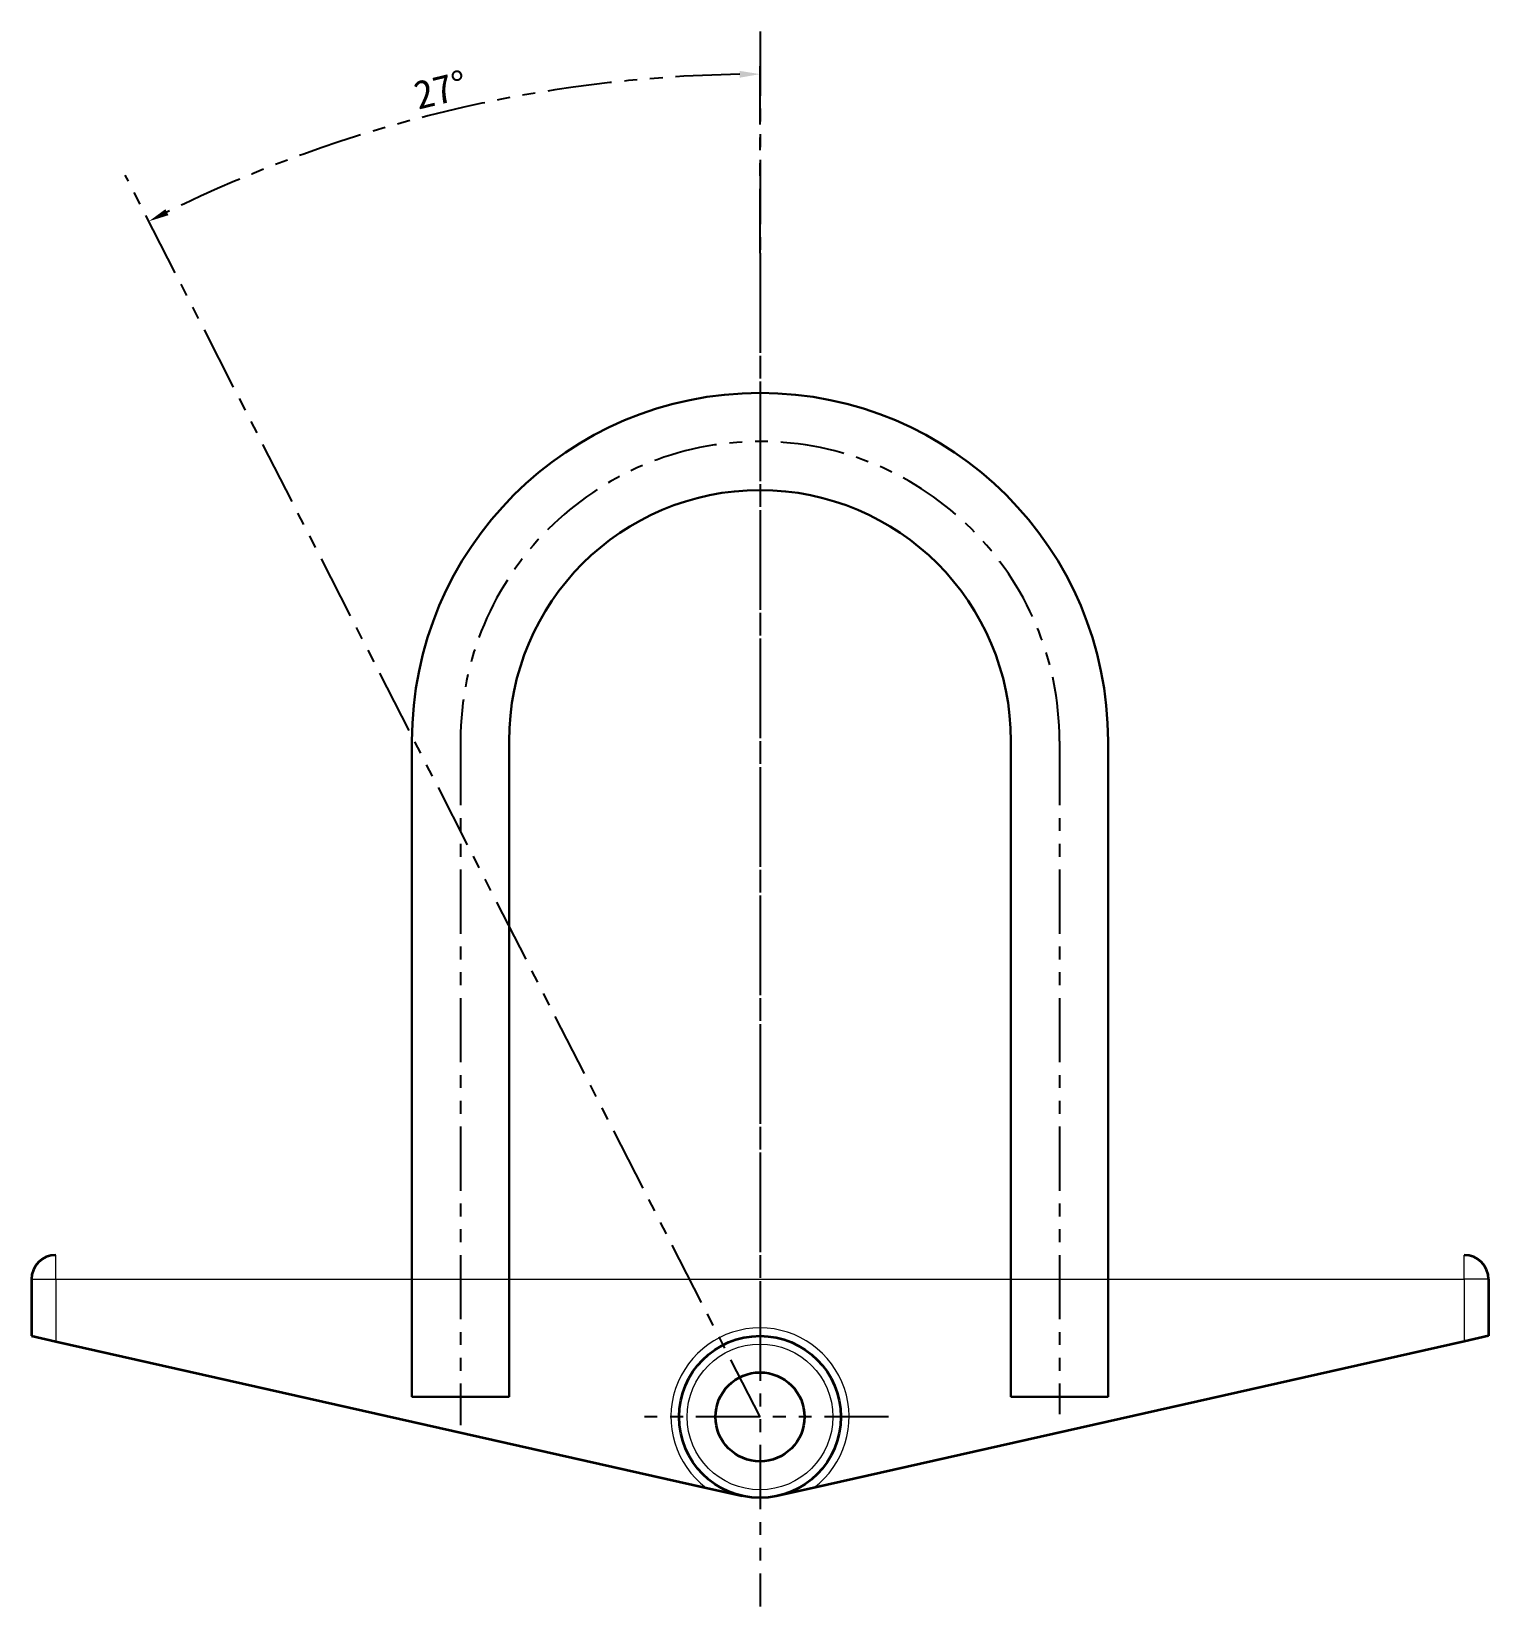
# Model space of a CAD drawing. Header units: millimetres. Extents: x -4667 to 8941, y -1665 to 5310.
# Drawn here: x 5948.5 to 6128.5, y 1194.2 to 1388.7 of the extents above; entities that cross this region are included whole.
import ezdxf

# ---------------------------------------------------------------- set-up
doc = ezdxf.new("R2010")
doc.units = ezdxf.units.MM
doc.linetypes.add('PHANTOM2', pattern=[31.75, 15.875, -3.175, 3.175, -3.175, 3.175, -3.175])
doc.layers.add('双点划线、', color=3, linetype='PHANTOM2')
doc.layers.add('粗实线', color=2, linetype='CONTINUOUS', lineweight=30)
doc.styles.get("Standard").update_dxf_attribs({"font": '', "height": 3.5})
doc.styles.get('Standard').set_extended_font_data('SimSun')
doc.dimstyles.new('无偏差', dxfattribs={"dimtxt": 3.5, "dimasz": 2.5, "dimexe": 1, "dimexo": 0, "dimgap": 1, "dimtad": 1, "dimtoh": 1, "dimdec": 0, "dimzin": 0, "dimdsep": 46, "dimtxsty": 'Standard', "dimcen": 2.5, "dimclrd": 256, "dimadec": 0, "dimazin": 0, "dimtfac": 1, "dimtdec": 0, "dimtofl": 0, "dimtmove": 0, "dimatfit": 3, "dimfxl": 1, "dimtolj": 1, "dimtzin": 0, "dimarcsym": 0})

msp = doc.modelspace()

# ---------------------------------------------------------------- blocks, each defined once
blk = doc.blocks.new('*D41')
at = {"layer": '双点划线、', "color": 0, "lineweight": -2, "ltscale": 0.5}
blk.add_line((6038.55, 1361.38), (6038.55, 1384.48), dxfattribs=at)
at = {"layer": '双点划线、', "lineweight": -2, "ltscale": 0.5}
blk.add_arc((6038.55, 1217.59), 165.89, 90.8635, 116.2098, dxfattribs=at)
at = {"layer": '双点划线、', "ltscale": 0.5}
for points in [[(6036.05, 1383.88), (6036.05, 1383.04), (6038.55, 1383.48)], [(5965.47, 1366.05), (5965.1, 1366.8), (5963.05, 1365.3)]]:
    blk.add_solid(points, dxfattribs=at)
at = {"layer": '双点划线、', "color": 0, "ltscale": 0.5, "insert": (5999.08, 1381.55), "char_height": 3.5, "attachment_point": 5, "rotation": 13.5366}
blk.add_mtext('\\A1;27°', dxfattribs=at)

# ---------------------------------------------------------------- dimensions: what is measured, and where the dimension line sits
at = {"layer": '双点划线、', "ltscale": 0.5}
dim = msp.add_angular_dim_2l(base=(6012.53, 1381.43), line1=((6038.55, 1361.38), (6038.55, 1221.83)), line2=((6038.55, 1217.59), (5960.14, 1370.99)), dimstyle='无偏差', dxfattribs=at)
dim.commit()
dim.dimension.update_dxf_attribs({"geometry": '*D41', "text_midpoint": (5999.08, 1381.55)})

# ---------------------------------------------------------------- linework, layer by layer
at = {"layer": '双点划线、', "ltscale": 0.5}
for p, q in [((6038.55, 1388.75), (6038.55, 1194.17)), ((6038.55, 1217.59), (5960.14, 1370.99)), ((6038.55, 1361.38), (6038.55, 1221.83)), ((6001.55, 1301.09), (6001.55, 1216.56)), ((6075.55, 1301.09), (6075.55, 1217.93)), ((6054.44, 1217.59), (6023.9, 1217.59))]:
    msp.add_line(p, q, dxfattribs=at)
msp.add_arc((6038.55, 1301.09), 37, 0, 180, dxfattribs=at)
at = {"layer": '粗实线', "ltscale": 0.5}
for p, q in [((5995.55, 1220.09), (5995.55, 1301.09)), ((6007.55, 1220.09), (6007.55, 1301.09)), ((6069.55, 1220.09), (6069.55, 1301.09)), ((6081.55, 1220.09), (6081.55, 1301.09)), ((6001.55, 1220.09), (5995.55, 1220.09)), ((6001.55, 1220.09), (6007.55, 1220.09)), ((6075.55, 1220.09), (6069.55, 1220.09)), ((6075.55, 1220.09), (6081.55, 1220.09))]:
    msp.add_line(p, q, dxfattribs=at)
at = {"layer": '粗实线', "lineweight": 13, "ltscale": 0.075}
for p, q in [((5951.55, 1234.59), (5951.55, 1237.59)), ((6125.55, 1234.59), (6125.55, 1237.59)), ((5948.55, 1234.59), (5951.55, 1234.59)), ((6128.55, 1234.59), (6125.55, 1234.59))]:
    msp.add_line(p, q, dxfattribs=at)
at = {"layer": '粗实线', "lineweight": 35, "ltscale": 0.175}
for p, q in [((5948.55, 1234.59), (5948.55, 1227.59)), ((6128.55, 1234.59), (6128.55, 1227.59))]:
    msp.add_line(p, q, dxfattribs=at)
at = {"layer": '粗实线', "lineweight": 13, "ltscale": 0.191875}
for p, q in [((5951.55, 1234.59), (5951.55, 1226.91)), ((6125.55, 1234.59), (6125.55, 1226.91))]:
    msp.add_line(p, q, dxfattribs=at)
at = {"layer": '粗实线', "lineweight": 13}
msp.add_line((5951.55, 1234.59), (6125.55, 1234.59), dxfattribs=at)
at = {"layer": '粗实线', "lineweight": 35, "ltscale": 0.076875}
for p, q in [((5948.55, 1227.59), (5951.55, 1226.91)), ((6128.55, 1227.59), (6125.55, 1226.91))]:
    msp.add_line(p, q, dxfattribs=at)
at = {"layer": '粗实线', "lineweight": 35}
for p, q in [((5951.55, 1226.91), (6031.88, 1208.84)), ((6125.55, 1226.91), (6045.22, 1208.84))]:
    msp.add_line(p, q, dxfattribs=at)
at = {"layer": '粗实线', "lineweight": 35, "ltscale": 0.114564}
for p, q in [((6031.88, 1208.84), (6036.35, 1207.83)), ((6045.22, 1208.84), (6040.75, 1207.83))]:
    msp.add_line(p, q, dxfattribs=at)
at = {"layer": '粗实线', "lineweight": 35}
for radius in [10, 5.5]:
    msp.add_circle((6038.55, 1217.59), radius, dxfattribs=at)
at = {"layer": '粗实线', "lineweight": 13}
msp.add_circle((6038.55, 1217.59), 9, dxfattribs=at)
at = {"layer": '粗实线', "ltscale": 0.5}
for radius in [43, 31]:
    msp.add_arc((6038.55, 1301.09), radius, 0, 180, dxfattribs=at)
at = {"layer": '粗实线', "lineweight": 35}
for centre, start, end in [((5951.55, 1234.59), 90, 180), ((6125.55, 1234.59), 0, 90)]:
    msp.add_arc(centre, 3, start, end, dxfattribs=at)
at = {"layer": '粗实线', "lineweight": 13}
msp.add_arc((6038.55, 1217.59), 11, 307.3004, 232.6996, dxfattribs=at)

msp.set_redraw_order([(e.dxf.handle, doc.entitydb.next_handle()) for e in msp.query("TEXT MTEXT ATTDEF DIMENSION ARC_DIMENSION")])  # texts and dimensions are drawn at this point

doc.saveas('drawing.dxf')
